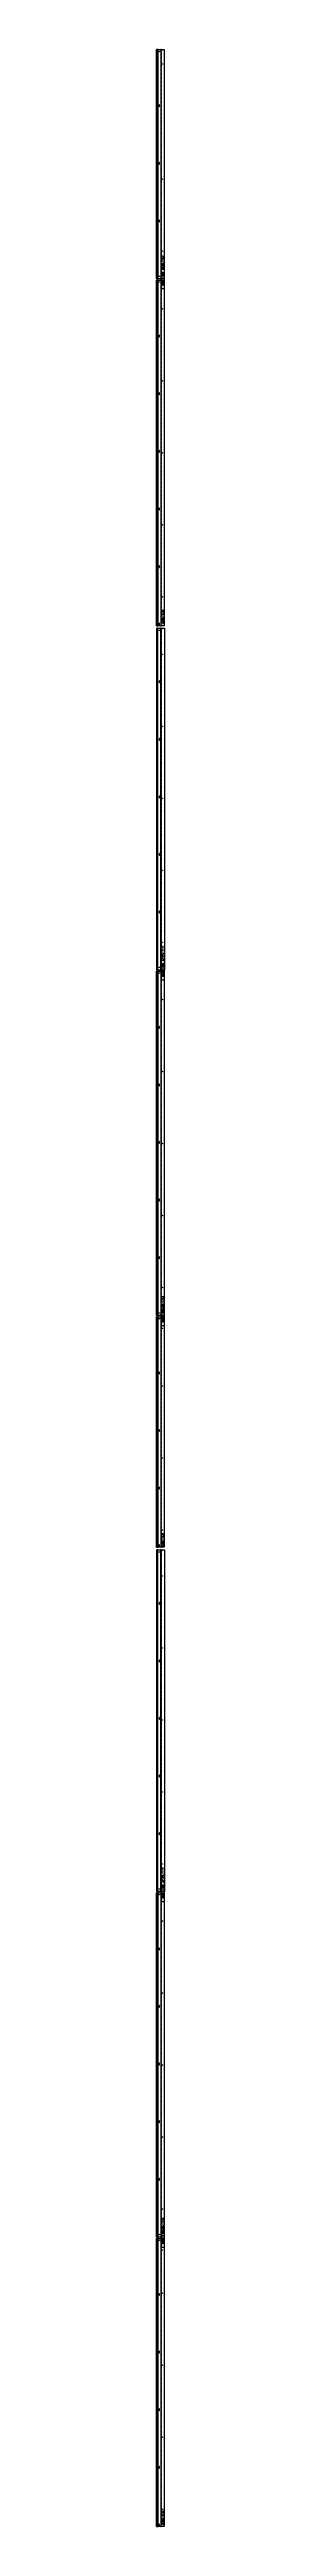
# Model space of a CAD drawing. Header units: inches. Extents: x 11737 to 18084, y -4365 to 1695.
# Drawn here: x 16974 to 16978, y -148 to 884 of the extents above; entities that cross this region are included whole.
import ezdxf

# ---------------------------------------------------------------- set-up
doc = ezdxf.new("R2010")
doc.units = ezdxf.units.IN
doc.header["$MEASUREMENT"] = 0
for name, pattern in [('NBK_Center', [0.541667, 0.333333, -0.0625, 0.083333, -0.0625]), ('NBK_Center2', [0.270833, 0.166667, -0.03125, 0.041667, -0.03125]), ('NBK_Hidden', [0.125, 0.083333, -0.041667]), ('NBK_Hidden2', [0.0625, 0.041667, -0.020833])]:
    doc.linetypes.add(name, pattern=pattern)
doc.layers.get('Defpoints').update_dxf_attribs({"color": 250, "lineweight": 0})
for name, color, linetype, lineweight in [('!Bracket', 11, 'Continuous', 25), ('!Clip - bent', 20, 'Continuous', 25), ('!Dimension', 50, 'Continuous', 5), ('!Extrusion', 140, 'Continuous', 25), ('!Linetype_Center', 220, 'NBK_Center', 9), ('!Linetype_Center2', 222, 'NBK_Center2', 9), ('!Misc2', 252, 'NBK_Hidden2', 5)]:
    doc.layers.add(name, color=color, linetype=linetype, lineweight=lineweight)
doc.styles.add('Romans', font='romans.shx', dxfattribs={"width": 0.8})

# ---------------------------------------------------------------- blocks, each defined once
blk = doc.blocks.new('TAP HOLE_5mm')
at = {"layer": '!Linetype_Center2'}
for points in [[(-0.2, 0), (0.2, 0)], [(0, 0.2), (0, -0.2)]]:
    blk.add_lwpolyline(points, dxfattribs=at)
blk.add_circle((0, 0), 0.101)
blk = doc.blocks.new('WEEP HOLE')
at = {"layer": '!Linetype_Center'}
for p, q in [((-0.2, 0.4), (0.2, 0.4)), ((0, 0.8), (0, -0.1))]:
    blk.add_line(p, q, dxfattribs=at)
at = {"color": 0}
blk.add_lwpolyline([(-0.1, 0.6), (-0.1, 0.1, 0.414214), (0, 0, 0.414214), (0.1, 0.1), (0.1, 0.6, 0.414214), (0, 0.7, 0.414214)], format="xyb", close=True, dxfattribs=at)
blk = doc.blocks.new('SECTION CLEAR HOLE 1')
at = {"layer": '!Linetype_Center2'}
blk.add_line((-0.3, 0, 0), (0.3, 0, 0), dxfattribs=at)
at = {"layer": '!Misc2'}
blk.add_lwpolyline([(-0.1, 0.1), (0, 0.1), (0, -0.1), (-0.1, -0.1)], close=True, dxfattribs=at)
blk = doc.blocks.new('SLOTTED SECTION1')
at = {"layer": '!Linetype_Center2'}
blk.add_lwpolyline([(-0.2, 0), (0.1, 0)], dxfattribs=at)
at = {"layer": '!Misc2'}
blk.add_lwpolyline([(-0.1, 0.5), (0, 0.5), (0, -0.5), (-0.1, -0.5)], close=True, dxfattribs=at)
blk = doc.blocks.new('SLOTTED HOLE 1')
at = {"layer": '!Linetype_Center'}
for p, q in [((0, 0.5), (0, -0.5)), ((-0.2, 0), (0.2, 0))]:
    blk.add_line(p, q, dxfattribs=at)
at = {"color": 0}
blk.add_lwpolyline([(-0.1, 0.3), (-0.1, -0.3, 0.414214), (0, -0.5, 0.414214), (0.1, -0.3), (0.1, 0.3, 0.414214), (0, 0.5, 0.414214)], format="xyb", close=True, dxfattribs=at)
blk = doc.blocks.new('AS.01-1100')
at = {"layer": '!Bracket'}
for points in [[(-1.3, 4.6), (-0.1, 4.6), (-0.1, -3.7), (-1.3, -3.7)], [(-1.3, -3.7), (-1.2, -3.7), (-1.2, 4.6), (-1.3, 4.6)]]:
    blk.add_lwpolyline(points, close=True, dxfattribs=at)
at = {"layer": '!Dimension'}
for name, p in [('SLOTTED SECTION1', (-1.2, 3.7)), ('SLOTTED SECTION1', (-1.2, 2.2)), ('SECTION CLEAR HOLE 1', (-1.2, -1.3)), ('SECTION CLEAR HOLE 1', (-1.2, -2.9))]:
    blk.add_blockref(name, p, dxfattribs=at)
at = {"layer": '!Extrusion', "linetype": 'NBK_Hidden'}
blk.add_blockref('SLOTTED HOLE 1', (-0.8, 2.8), dxfattribs=at)
at = {"layer": '!Extrusion', "rotation": 360}
blk.add_blockref('TAP HOLE_5mm', (-0.8, -2.1), dxfattribs=at)
at = {"layer": 'Defpoints', "color": 30, "insert": (-0.7, 0.5), "char_height": 0.75, "width": 1.65, "attachment_point": 5, "rotation": 90, "style": 'Romans'}
blk.add_mtext('AS.01-1100', dxfattribs=at)
blk = doc.blocks.new('JT.01L-1134')
at = {"layer": '!Extrusion'}
for points in [[(0, 96), (0, 0), (0.6, 0), (0.6, 96)], [(1.7, 96), (1.7, 0), (1.9, 0), (1.9, 96)]]:
    blk.add_lwpolyline(points, close=True, dxfattribs=at)
at = {"layer": '!Extrusion', "linetype": 'NBK_Hidden'}
for points in [[(0, 96), (0, 0), (0.1, 0), (0.1, 96)], [(1.9, 96), (1.9, 0), (1.9, 0), (1.9, 96)]]:
    blk.add_lwpolyline(points, close=True, dxfattribs=at)
at = {"layer": '!Extrusion'}
blk.add_lwpolyline([(3.2, 0), (0, 0), (0, 96), (2.2, 96, 1), (2.5, 96), (3.2, 96)], format="xyb", close=True, dxfattribs=at)
at = {"layer": '!Dimension'}
blk.add_blockref('AS.01-1100', (3.2, 96), dxfattribs=at)
at = {"layer": '!Extrusion', "rotation": 360}
for p in [(1.1, 95.2), (2.4, 91.2), (2.4, 67.2), (2.4, 37.2), (2.4, 7.2)]:
    blk.add_blockref('TAP HOLE_5mm', p, dxfattribs=at)
at = {"layer": '!Extrusion'}
for p in [(1.1, 72.3), (1.1, 48.3), (1.1, 24.3), (1.1, 0.3)]:
    blk.add_blockref('WEEP HOLE', p, dxfattribs=at)
at = {"layer": 'Defpoints', "color": 2, "insert": (2.5, 3), "char_height": 0.75, "width": 1.65, "attachment_point": 5, "rotation": 90, "style": 'Romans'}
blk.add_mtext('JT.01L-1134', dxfattribs=at)
blk = doc.blocks.new('JT.01L-1137')
at = {"layer": '!Extrusion'}
blk.add_lwpolyline([(3.2, 0), (0, 0), (0, 95.5), (2.2, 95.5, 1), (2.5, 95.5), (3.2, 95.5)], format="xyb", close=True, dxfattribs=at)
at = {"layer": '!Extrusion', "linetype": 'NBK_Hidden'}
for points in [[(0, 95.5), (0, 0), (0.1, 0), (0.1, 95.5)], [(1.9, 95.5), (1.9, 0), (1.9, 0), (1.9, 95.5)]]:
    blk.add_lwpolyline(points, close=True, dxfattribs=at)
at = {"layer": '!Extrusion'}
for points in [[(0, 95.5), (0, 0), (0.6, 0), (0.6, 95.5)], [(1.7, 95.5), (1.7, 0), (1.9, 0), (1.9, 95.5)]]:
    blk.add_lwpolyline(points, close=True, dxfattribs=at)
at = {"layer": '!Extrusion', "rotation": 360}
for p in [(1.1, 94.7), (2.4, 89.5), (2.4, 41.5), (2.4, 11.5), (1.1, 1.1)]:
    blk.add_blockref('TAP HOLE_5mm', p, dxfattribs=at)
at = {"layer": '!Extrusion'}
for p in [(1.1, 71.8), (1.1, 47.8), (1.1, 23.8)]:
    blk.add_blockref('WEEP HOLE', p, dxfattribs=at)
at = {"layer": 'Defpoints', "color": 2, "insert": (2.5, 6.9), "char_height": 0.75, "width": 1.65, "attachment_point": 5, "rotation": 90, "style": 'Romans'}
blk.add_mtext('JT.01L-1137', dxfattribs=at)
blk = doc.blocks.new('JT.01L-1114')
at = {"layer": '!Extrusion'}
blk.add_lwpolyline([(-3.2, 0), (-3.2, 142.4), (-1, 142.4, 1), (-0.7, 142.4), (0, 142.4), (0, 0)], format="xyb", close=True, dxfattribs=at)
at = {"layer": '!Extrusion', "linetype": 'NBK_Hidden'}
for points in [[(-3.2, 0), (-3.2, 142.4), (-3.2, 142.4), (-3.2, 0)], [(-1.3, 0), (-1.3, 142.4), (-1.4, 142.4), (-1.4, 0)]]:
    blk.add_lwpolyline(points, close=True, dxfattribs=at)
at = {"layer": '!Extrusion'}
for points in [[(-2.7, 0), (-2.7, 142.4), (-3.2, 142.4), (-3.2, 0)], [(-1.3, 0), (-1.3, 142.4), (-1.6, 142.4), (-1.6, 0)]]:
    blk.add_lwpolyline(points, close=True, dxfattribs=at)
at = {"layer": '!Extrusion', "rotation": 360}
for p in [(-2.1, 141.5), (-0.9, 131.5), (-0.9, 101.5), (-0.9, 71.5), (-0.9, 41.5), (-0.9, 11.5), (-2.1, 1.1)]:
    blk.add_blockref('TAP HOLE_5mm', p, dxfattribs=at)
at = {"layer": '!Extrusion'}
for p in [(-2.1, 119.8), (-2.1, 95.8), (-2.1, 71.8), (-2.1, 47.8), (-2.1, 23.8)]:
    blk.add_blockref('WEEP HOLE', p, dxfattribs=at)
at = {"layer": 'Defpoints', "color": 2, "insert": (-0.7, 7.2), "char_height": 0.75, "width": 1.65, "attachment_point": 5, "rotation": 90, "style": 'Romans'}
blk.add_mtext('JT.01L-1114', dxfattribs=at)
blk = doc.blocks.new('JT.01L-1113')
at = {"layer": '!Extrusion'}
blk.add_lwpolyline([(0, 0), (0, 143.5), (2.2, 143.5, 1), (2.5, 143.5), (3.2, 143.5), (3.2, 0)], format="xyb", close=True, dxfattribs=at)
at = {"layer": '!Extrusion', "linetype": 'NBK_Hidden'}
for points in [[(0.1, 0), (0.1, 143.5), (0, 143.5), (0, 0)], [(1.9, 0), (1.9, 143.5), (1.9, 143.5), (1.9, 0)]]:
    blk.add_lwpolyline(points, close=True, dxfattribs=at)
at = {"layer": '!Extrusion'}
for points in [[(0.6, 0), (0.6, 143.5), (0, 143.5), (0, 0)], [(1.9, 0), (1.9, 143.5), (1.7, 143.5), (1.7, 0)]]:
    blk.add_lwpolyline(points, close=True, dxfattribs=at)
at = {"layer": '!Dimension'}
blk.add_blockref('AS.01-1100', (3.2, 143.5), dxfattribs=at)
at = {"layer": '!Extrusion', "rotation": 360}
for p in [(1.1, 142.7), (2.4, 131.7), (2.4, 101.7), (2.4, 71.7), (2.4, 41.7), (2.4, 11.7), (1.1, 1.1)]:
    blk.add_blockref('TAP HOLE_5mm', p, dxfattribs=at)
at = {"layer": '!Extrusion'}
for p in [(1.1, 119.8), (1.1, 95.8), (1.1, 71.8), (1.1, 47.8), (1.1, 23.8)]:
    blk.add_blockref('WEEP HOLE', p, dxfattribs=at)
at = {"layer": 'Defpoints', "color": 2, "insert": (2.5, 5.1), "char_height": 0.75, "width": 1.65, "attachment_point": 5, "rotation": 90, "style": 'Romans'}
blk.add_mtext('JT.01L-1113', dxfattribs=at)
blk = doc.blocks.new('JT.01L-1133')
at = {"layer": '!Extrusion'}
for points in [[(0.6, 0), (0.6, 120), (0, 120), (0, 0)], [(1.9, 0), (1.9, 120), (1.7, 120), (1.7, 0)]]:
    blk.add_lwpolyline(points, close=True, dxfattribs=at)
at = {"layer": '!Extrusion', "linetype": 'NBK_Hidden'}
for points in [[(0.1, 0), (0.1, 120), (0, 120), (0, 0)], [(1.9, 0), (1.9, 120), (1.9, 120), (1.9, 0)]]:
    blk.add_lwpolyline(points, close=True, dxfattribs=at)
at = {"layer": '!Extrusion'}
blk.add_lwpolyline([(0, 0), (0, 120), (2.2, 120, 1), (2.5, 120), (3.2, 120), (3.2, 0)], format="xyb", close=True, dxfattribs=at)
at = {"layer": '!Dimension'}
blk.add_blockref('AS.01-1100', (3.2, 120), dxfattribs=at)
at = {"layer": '!Extrusion'}
for name, p in [('TAP HOLE_5mm', (1.1, 119.2)), ('TAP HOLE_5mm', (2.4, 115.2)), ('WEEP HOLE', (1.1, 96.3)), ('TAP HOLE_5mm', (2.4, 97.2)), ('WEEP HOLE', (1.1, 72.3)), ('TAP HOLE_5mm', (2.4, 67.2)), ('WEEP HOLE', (1.1, 48.3)), ('TAP HOLE_5mm', (2.4, 37.2)), ('WEEP HOLE', (1.1, 24.3)), ('WEEP HOLE', (1.1, 0.3)), ('TAP HOLE_5mm', (2.4, 7.2))]:
    blk.add_blockref(name, p, dxfattribs=at)
at = {"layer": 'Defpoints', "color": 2, "insert": (2.5, 3.6), "char_height": 0.75, "width": 1.65, "attachment_point": 5, "rotation": 90, "style": 'Romans'}
blk.add_mtext('JT.01L-1133', dxfattribs=at)
blk = doc.blocks.new('JT.01L-1135')
at = {"layer": '!Extrusion'}
blk.add_lwpolyline([(3.2, 0), (0, 0), (0, 144), (2.2, 144, 1), (2.5, 144), (3.2, 144)], format="xyb", close=True, dxfattribs=at)
at = {"layer": '!Extrusion', "linetype": 'NBK_Hidden'}
for points in [[(0, 144), (0, 0), (0.1, 0), (0.1, 144)], [(1.9, 144), (1.9, 0), (1.9, 0), (1.9, 144)]]:
    blk.add_lwpolyline(points, close=True, dxfattribs=at)
at = {"layer": '!Extrusion'}
for points in [[(0, 144), (0, 0), (0.6, 0), (0.6, 144)], [(1.7, 144), (1.7, 0), (1.9, 0), (1.9, 144)]]:
    blk.add_lwpolyline(points, close=True, dxfattribs=at)
at = {"layer": '!Dimension'}
blk.add_blockref('AS.01-1100', (3.2, 144), dxfattribs=at)
at = {"layer": '!Extrusion', "rotation": 360}
for p in [(1.1, 143.2), (2.4, 132), (2.4, 102), (2.4, 72), (2.4, 42), (2.4, 12)]:
    blk.add_blockref('TAP HOLE_5mm', p, dxfattribs=at)
at = {"layer": '!Extrusion'}
for p in [(1.1, 120.3), (1.1, 96.3), (1.1, 72.3), (1.1, 48.3), (1.1, 24.3), (1.1, 0.3)]:
    blk.add_blockref('WEEP HOLE', p, dxfattribs=at)
at = {"layer": 'Defpoints', "color": 2, "insert": (2.5, 3.7), "char_height": 0.75, "width": 1.65, "attachment_point": 5, "rotation": 90, "style": 'Romans'}
blk.add_mtext('JT.01L-1135', dxfattribs=at)

msp = doc.modelspace()

# ---------------------------------------------------------------- block references
at = {"layer": '!Clip - bent', "color": 2}
for name, p in [('JT.01L-1137', (16974.30336, 788.29233)), ('JT.01L-1135', (16974.30336, 643.77215)), ('JT.01L-1134', (16974.30336, 259.77215))]:
    msp.add_blockref(name, p, dxfattribs=at)
at = {"layer": '!Clip - bent', "color": 3}
for p in [(16974.30336, 356.29233), (16974.30336, -27.70767)]:
    msp.add_blockref('JT.01L-1113', p, dxfattribs=at)
at = {"layer": '!Dimension'}
for p in [(16977.55139, 500.29233), (16977.55139, 116.29233)]:
    msp.add_blockref('JT.01L-1114', p, dxfattribs=at)
at = {"color": 3}
msp.add_blockref('JT.01L-1133', (16974.30336, -148.22785), dxfattribs=at)

doc.saveas('drawing.dxf')
